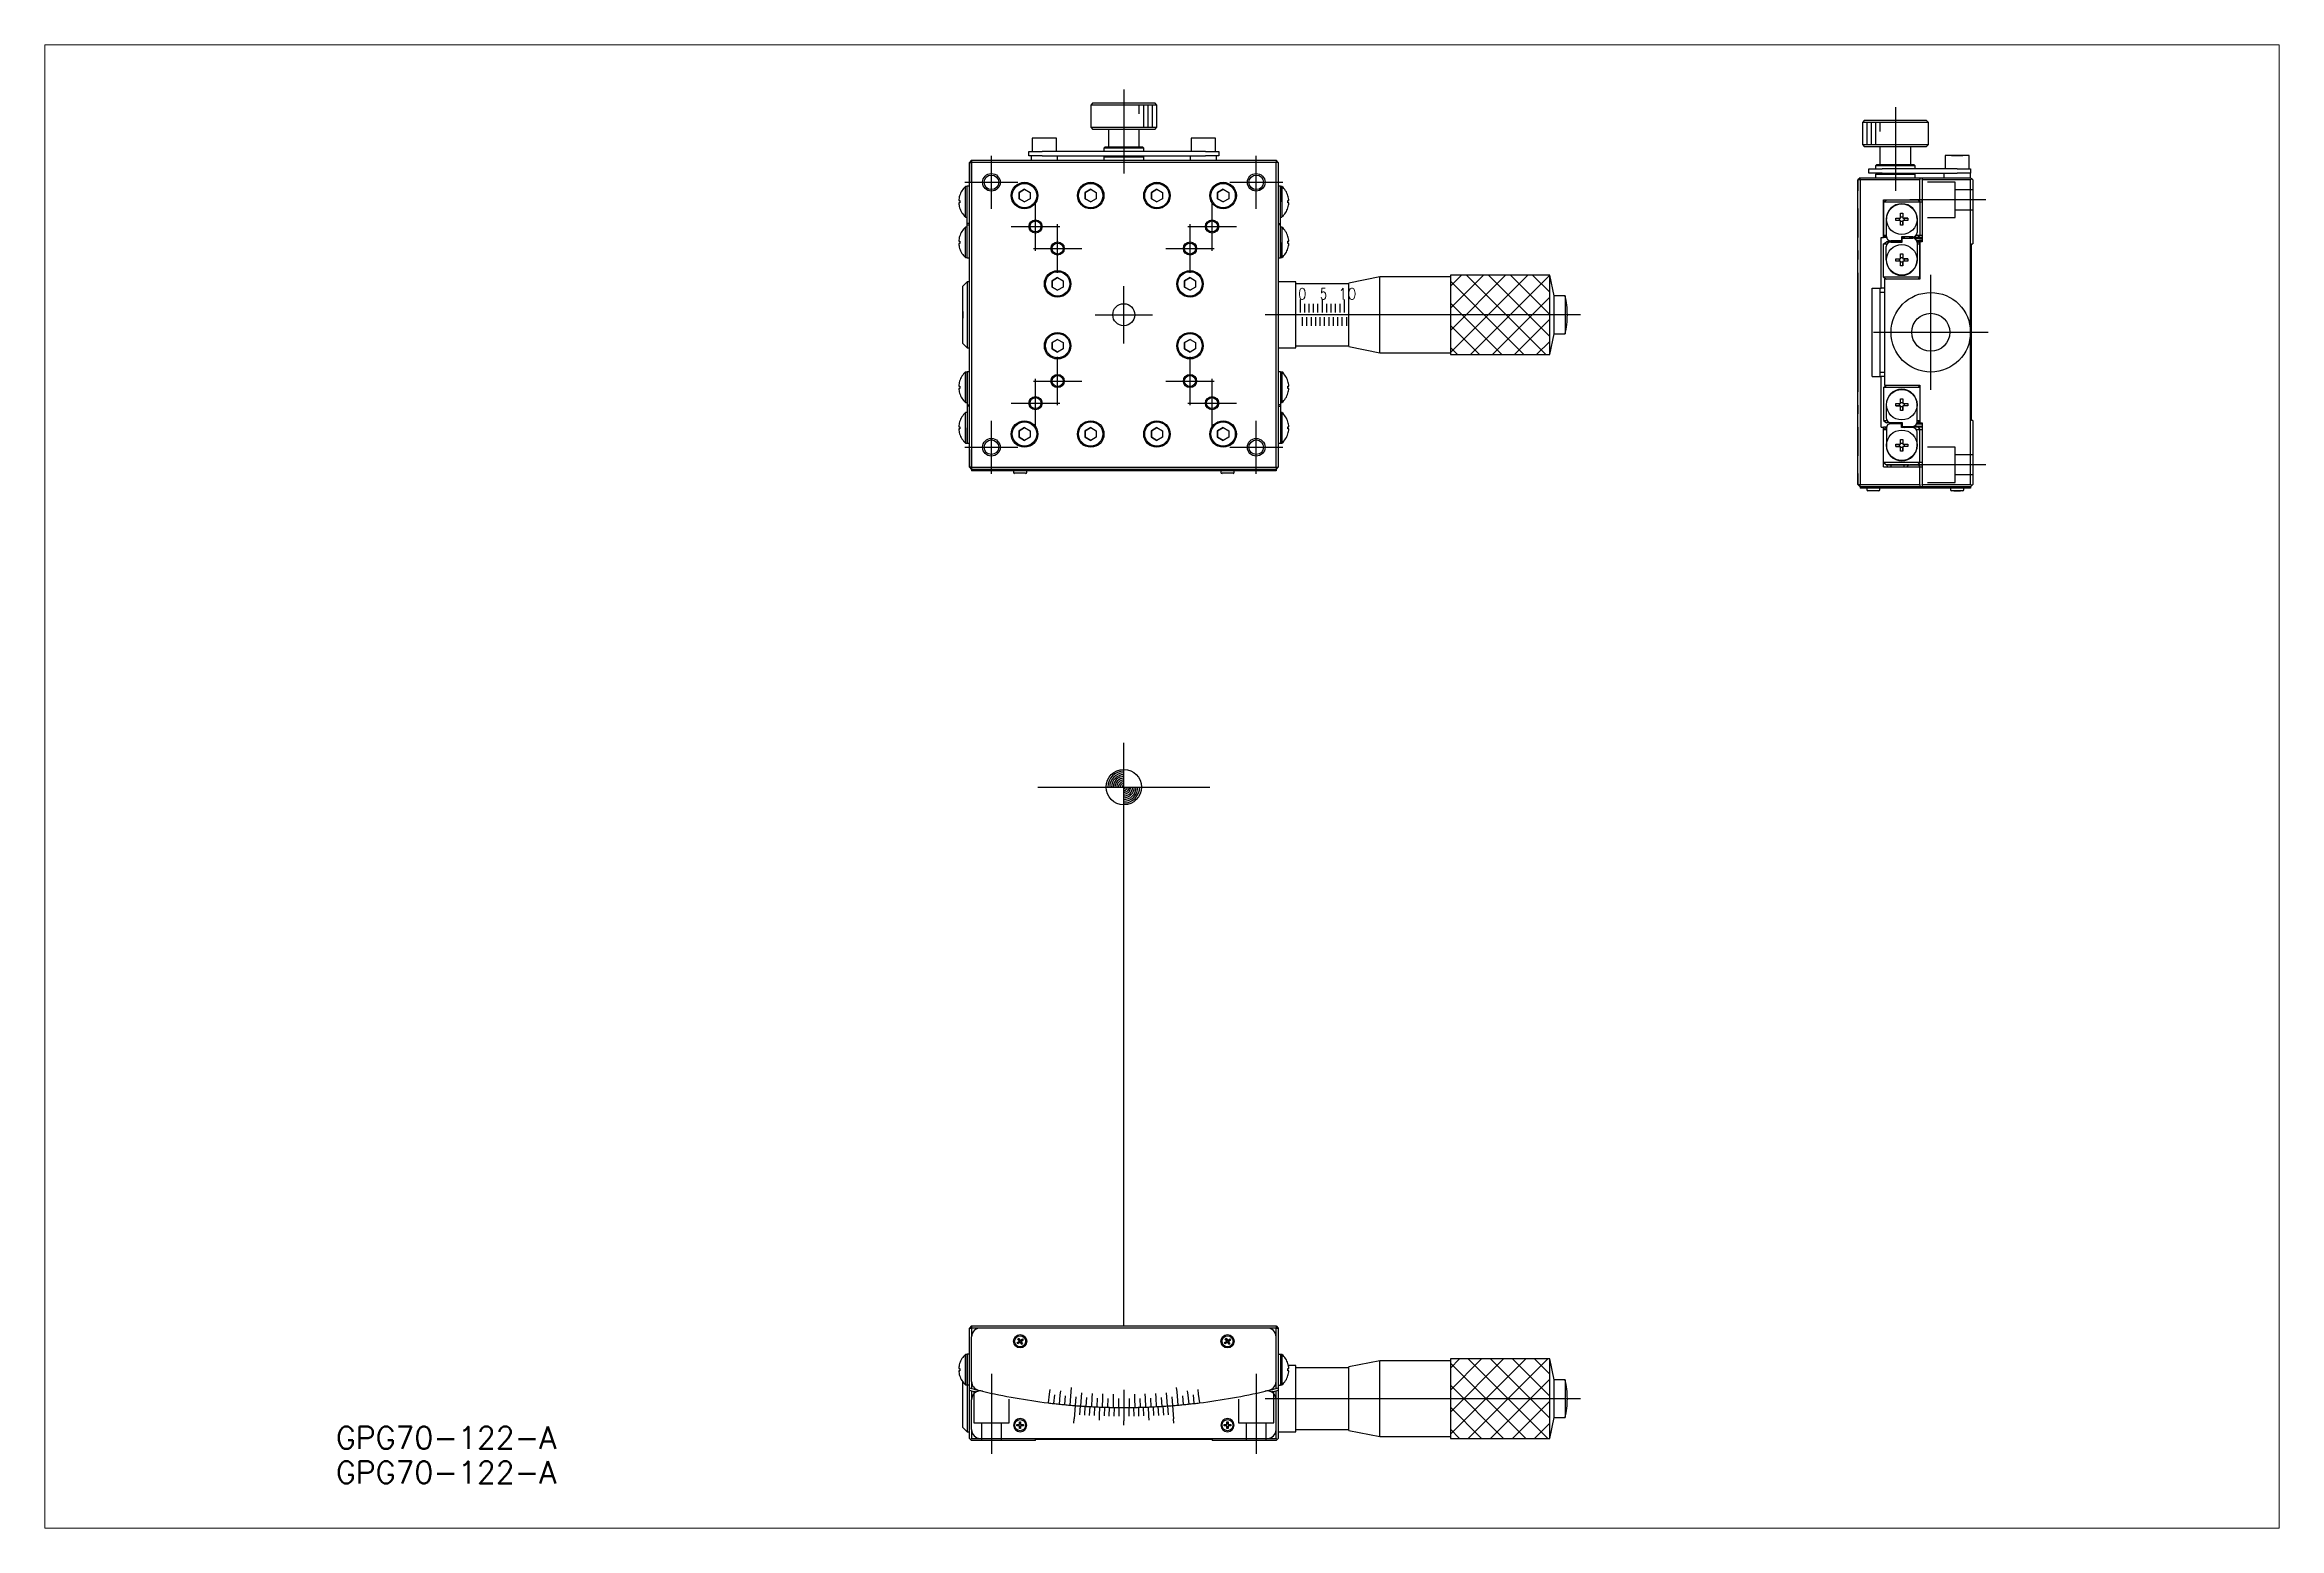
# Paper-space layout 'レイアウト1' of a CAD drawing. Extents: x 1.93 to 9.27, y 1.5 to 6.38.
# The model-space entities are those that its viewports show. They can reach past a viewport. Long polylines and large blocks are cut down to what shows.
import ezdxf

# ---------------------------------------------------------------- set-up
doc = ezdxf.new("R2010")
doc.units = 0
doc.header["$MEASUREMENT"] = 0
doc.linetypes.add('CENTER', pattern=[17.5, 13, -1.5, 1.5, -1.5])
doc.linetypes.add('DASHED', pattern=[3.5, 2, -1.5])
doc.layers.get('0').update_dxf_attribs({"linetype": 'CONTINUOUS'})
doc.layers.get('DEFPOINTS').update_dxf_attribs({"linetype": 'CONTINUOUS'})
doc.layers.add('CENTER', color=1, linetype='CENTER')
doc.styles.get("Standard").update_dxf_attribs({"font": 'txt.shx', "bigfont": '@extfont2.shx'})

psp = doc.layouts.new('レイアウト1')

msp = doc.modelspace()

# ---------------------------------------------------------------- texts
at = {"color": 7}
for s, width, p in [('0', 0.864, (136.58, 217.96)), ('5', 0.72, (139.08, 217.96)), ('10', 0.96, (141.13, 217.96))]:
    msp.add_text(s, height=1.25, dxfattribs=dict(at, width=width)).set_placement(p)
for p in [(27.57, 87.81), (27.57, 83.89)]:
    msp.add_text('GPG70-122-A', height=2.5, dxfattribs=at).set_placement(p)

# ---------------------------------------------------------------- linework, layer by layer
at = {"color": 7, "linetype": 'Continuous'}
for p, q in [((113.33, 240.21), (113.08, 239.96)), ((120.58, 239.96), (113.08, 239.96)), ((113.08, 239.96), (113.08, 237.46)), ((113.33, 240.21), (120.33, 240.21)), ((113.33, 240.21), (120.33, 240.21)), ((120.58, 239.96), (120.33, 240.21)), ((120.58, 237.46), (120.58, 239.96)), ((200.75, 238.23), (200.5, 237.98)), ((204.25, 237.98), (200.5, 237.98)), ((200.5, 237.98), (200.5, 235.48)), ((200.75, 238.23), (204.25, 238.23)), ((204.25, 238.23), (207.75, 238.23)), ((208, 237.98), (204.25, 237.98)), ((208, 237.98), (207.75, 238.23)), ((208, 235.48), (208, 237.98)), ((107.83, 236.21), (106.46, 236.21)), ((106.46, 236.21), (106.46, 234.71)), ((109.21, 236.21), (107.83, 236.21)), ((109.21, 234.71), (109.21, 236.21)), ((113.08, 237.46), (120.58, 237.46)), ((113.08, 237.46), (113.33, 237.21)), ((120.33, 237.21), (113.33, 237.21)), ((115.08, 237.21), (115.08, 235.21)), ((118.58, 235.21), (118.58, 237.21)), ((120.33, 237.21), (120.58, 237.46)), ((125.83, 236.21), (124.46, 236.21)), ((124.46, 236.21), (124.46, 234.71)), ((127.21, 236.21), (125.83, 236.21)), ((127.21, 234.71), (127.21, 236.21)), ((200.5, 235.48), (204.25, 235.48)), ((200.5, 235.48), (200.75, 235.23)), ((204.25, 235.48), (208, 235.48)), ((207.75, 235.23), (208, 235.48)), ((99.58, 233.71), (99.33, 233.46)), ((99.58, 233.71), (99.33, 233.46)), ((99.33, 198.96), (99.33, 233.46)), ((99.33, 233.46), (99.58, 233.46)), ((99.33, 233.46), (99.33, 231.21)), ((99.58, 233.71), (99.58, 233.46)), ((99.58, 233.71), (134.08, 233.71)), ((99.58, 233.46), (99.58, 198.96)), ((134.08, 233.46), (99.58, 233.46)), ((106.08, 234.21), (106.08, 234.71)), ((106.08, 234.71), (107.58, 234.71)), ((107.58, 234.21), (106.08, 234.21)), ((106.33, 234.21), (106.33, 233.71)), ((126.08, 234.71), (107.58, 234.71)), ((107.58, 234.21), (126.08, 234.21)), ((109.33, 233.71), (109.33, 234.21)), ((114.73, 235.21), (114.58, 235.06)), ((119.08, 235.06), (114.58, 235.06)), ((114.58, 235.06), (114.58, 234.71)), ((114.73, 234.21), (114.58, 234.06)), ((116.83, 234.06), (114.58, 234.06)), ((114.58, 234.06), (114.58, 233.71)), ((114.73, 235.21), (118.93, 235.21)), ((114.73, 235.21), (115.08, 235.21)), ((119.08, 234.06), (116.83, 234.06)), ((118.58, 235.21), (118.93, 235.21)), ((119.08, 235.06), (118.93, 235.21)), ((119.08, 234.06), (118.93, 234.21)), ((119.08, 234.71), (119.08, 235.06)), ((119.08, 233.71), (119.08, 234.06)), ((124.33, 234.21), (124.33, 233.71)), ((126.08, 234.71), (127.58, 234.71)), ((127.58, 234.21), (126.08, 234.21)), ((127.33, 233.71), (127.33, 234.21)), ((127.58, 234.71), (127.58, 234.21)), ((134.08, 233.71), (134.08, 233.46)), ((134.33, 233.46), (134.08, 233.71)), ((134.08, 198.96), (134.08, 233.46)), ((134.33, 233.46), (134.08, 233.46)), ((134.33, 233.46), (134.33, 198.96)), ((204.25, 235.23), (200.75, 235.23)), ((202.15, 233.23), (202, 233.08)), ((204.25, 233.08), (202, 233.08)), ((202, 233.08), (202, 232.73)), ((202.15, 233.23), (204.25, 233.23)), ((202.5, 235.23), (202.5, 233.23)), ((207.75, 235.23), (204.25, 235.23)), ((204.25, 233.23), (206.35, 233.23)), ((206.5, 233.08), (204.25, 233.08)), ((206, 233.23), (206, 235.23)), ((206.5, 233.08), (206.35, 233.23)), ((206.5, 232.73), (206.5, 233.08)), ((212.62, 234.23), (209.87, 234.23)), ((212.62, 234.23), (209.87, 234.23)), ((209.87, 234.23), (209.87, 232.73)), ((210.62, 234.23), (211.25, 234.23)), ((211.25, 234.23), (210.62, 234.23)), ((211.87, 234.23), (211.25, 234.23)), ((211.25, 234.23), (211.87, 234.23)), ((212.62, 232.73), (212.62, 234.23)), ((98.91, 227.28), (98.91, 230.73)), ((99.08, 230.73), (98.91, 230.73)), ((99.08, 229.01), (99.08, 230.76)), ((99.33, 230.76), (99.08, 230.76)), ((99.08, 227.28), (99.08, 230.73)), ((99.33, 226.96), (99.33, 231.21)), ((104.96, 230.07), (105.58, 230.43)), ((105.58, 230.43), (104.96, 230.07)), ((105.58, 230.43), (106.21, 230.07)), ((112.46, 230.07), (113.08, 230.43)), ((113.08, 230.43), (112.46, 230.07)), ((113.08, 230.43), (113.71, 230.07)), ((119.96, 230.07), (120.58, 230.43)), ((120.58, 230.43), (119.96, 230.07)), ((120.58, 230.43), (121.21, 230.07)), ((127.46, 230.07), (128.08, 230.43)), ((128.08, 230.43), (127.46, 230.07)), ((128.08, 230.43), (128.71, 230.07)), ((134.58, 230.76), (134.33, 230.76)), ((134.58, 229.01), (134.58, 230.76)), ((134.58, 230.73), (134.58, 229.01)), ((134.75, 230.73), (134.58, 230.73)), ((134.75, 230.73), (134.75, 229.01)), ((200.25, 231.73), (200, 231.48)), ((200.25, 231.73), (200, 231.48)), ((200, 196.98), (200, 231.48)), ((200.25, 231.48), (200, 231.48)), ((200, 231.48), (200, 230.23)), ((200.25, 231.48), (200.25, 231.73)), ((200.25, 231.73), (207.1, 231.73)), ((200.25, 231.48), (200.25, 196.98)), ((207.03, 231.48), (200.25, 231.48)), ((201.25, 232.23), (201.25, 232.73)), ((201.25, 232.73), (202.75, 232.73)), ((202.75, 232.23), (201.25, 232.23)), ((202.15, 232.23), (202, 232.08)), ((206.5, 232.08), (202, 232.08)), ((202, 232.08), (202, 231.73)), ((211.25, 232.73), (202.75, 232.73)), ((202.75, 232.23), (211.25, 232.23)), ((206.5, 232.08), (206.35, 232.23)), ((206.5, 231.73), (206.5, 232.08)), ((207.03, 229.23), (207.03, 231.48)), ((207.1, 231.73), (207.36, 231.73)), ((207.29, 231.48), (207.29, 224.48)), ((212.75, 231.48), (207.29, 231.48)), ((207.36, 231.73), (212.75, 231.73)), ((209.75, 232.23), (209.75, 231.73)), ((211.25, 232.73), (212.75, 232.73)), ((212.75, 232.23), (211.25, 232.23)), ((212.75, 232.73), (212.75, 232.23)), ((212.75, 231.73), (212.75, 232.23)), ((212.75, 231.73), (212.87, 231.61)), ((212.87, 231.61), (212.75, 231.48)), ((212.75, 214.23), (212.75, 231.48)), ((213, 231.48), (212.87, 231.61)), ((213, 231.48), (213, 224.23)), ((98.14, 229.14), (98.24, 229.14)), ((98.14, 229.14), (98.24, 229.14)), ((98.24, 228.88), (98.14, 228.88)), ((98.23, 229.68), (98.24, 229.68)), ((98.23, 229.68), (98.24, 229.68)), ((98.24, 228.33), (98.23, 228.33)), ((98.24, 229.14), (98.24, 228.88)), ((99.08, 227.06), (99.08, 229.01)), ((104.96, 229.35), (104.96, 230.07)), ((104.96, 230.07), (104.96, 229.35)), ((105.58, 228.99), (104.96, 229.35)), ((104.96, 229.35), (105.58, 228.99)), ((106.21, 229.35), (105.58, 228.99)), ((106.21, 230.07), (106.21, 229.35)), ((112.46, 229.35), (112.46, 230.07)), ((112.46, 230.07), (112.46, 229.35)), ((113.08, 228.99), (112.46, 229.35)), ((112.46, 229.35), (113.08, 228.99)), ((113.71, 229.35), (113.08, 228.99)), ((113.71, 230.07), (113.71, 229.35)), ((119.96, 229.35), (119.96, 230.07)), ((119.96, 230.07), (119.96, 229.35)), ((120.58, 228.99), (119.96, 229.35)), ((119.96, 229.35), (120.58, 228.99)), ((121.21, 229.35), (120.58, 228.99)), ((121.21, 230.07), (121.21, 229.35)), ((127.46, 229.35), (127.46, 230.07)), ((127.46, 230.07), (127.46, 229.35)), ((128.08, 228.99), (127.46, 229.35)), ((127.46, 229.35), (128.08, 228.99)), ((128.71, 229.35), (128.08, 228.99)), ((128.71, 230.07), (128.71, 229.35)), ((134.58, 227.06), (134.58, 229.01)), ((134.75, 229.01), (134.75, 227.28)), ((135.43, 229.68), (135.43, 229.68)), ((135.43, 229.68), (135.43, 229.68)), ((135.43, 229.14), (135.53, 229.14)), ((135.43, 228.88), (135.43, 229.14)), ((135.53, 229.14), (135.43, 229.14)), ((135.53, 228.88), (135.43, 228.88)), ((135.43, 228.33), (135.43, 228.33)), ((200, 228.23), (200, 227.73)), ((200, 228.23), (200, 227.73)), ((200, 228.23), (200, 227.73)), ((200, 228.23), (200, 227.73)), ((200, 228.23), (200, 224.98)), ((200, 228.23), (200, 226.23)), ((200, 228.23), (200, 226.23)), ((200, 228.23), (200, 226.23)), ((200, 228.23), (200, 226.23)), ((202.9, 228.98), (203.22, 229.23)), ((202.9, 229.23), (205.75, 229.23)), ((202.9, 228.98), (202.9, 229.23)), ((202.9, 228.98), (202.9, 225.23)), ((207.03, 228.98), (202.9, 228.98)), ((202.9, 225.23), (202.9, 228.98)), ((205.75, 229.23), (207.03, 229.23)), ((206.84, 229.23), (207.03, 228.98)), ((207.03, 229.23), (207.29, 229.23)), ((207.03, 228.98), (207.03, 225.23)), ((207.29, 228.98), (207.03, 228.98)), ((98.91, 227.28), (99.08, 227.28)), ((98.91, 222.68), (98.91, 226.13)), ((99.08, 226.13), (98.91, 226.13)), ((99.08, 226.56), (99.08, 227.06)), ((99.08, 226.41), (99.08, 226.56)), ((99.33, 226.56), (99.08, 226.56)), ((99.08, 225.91), (99.08, 226.41)), ((99.08, 226.41), (99.33, 226.41)), ((99.08, 224.41), (99.08, 225.91)), ((99.33, 225.16), (99.33, 226.96)), ((134.33, 226.56), (134.58, 226.56)), ((134.58, 226.41), (134.33, 226.41)), ((134.58, 227.28), (134.75, 227.28)), ((134.58, 226.56), (134.58, 227.06)), ((134.58, 226.41), (134.58, 226.56)), ((134.58, 225.91), (134.58, 226.41)), ((134.75, 226.13), (134.58, 226.13)), ((134.58, 224.41), (134.58, 225.91)), ((134.75, 226.13), (134.75, 224.41)), ((200, 227.73), (200, 226.23)), ((200, 227.73), (200, 226.23)), ((200, 227.73), (200, 226.23)), ((200, 227.73), (200, 226.23)), ((203.22, 225.08), (203.22, 227.03)), ((204.29, 227.16), (204.84, 227.16)), ((204.29, 226.9), (204.29, 227.16)), ((204.29, 227.16), (204.7, 227.16)), ((204.84, 226.9), (204.29, 226.9)), ((204.7, 227.16), (204.84, 227.16)), ((204.7, 226.9), (204.7, 227.16)), ((204.84, 227.7), (205.1, 227.7)), ((204.84, 227.16), (204.84, 227.7)), ((204.84, 227.29), (205.1, 227.29)), ((204.84, 226.36), (204.84, 226.9)), ((205.1, 226.77), (204.84, 226.77)), ((205.1, 226.36), (204.84, 226.36)), ((205.1, 227.7), (205.1, 227.16)), ((205.1, 227.7), (205.1, 227.29)), ((205.1, 227.29), (205.1, 227.16)), ((205.1, 227.16), (205.64, 227.16)), ((205.1, 227.16), (205.23, 227.16)), ((205.1, 226.9), (205.1, 226.36)), ((205.64, 226.9), (205.1, 226.9)), ((205.1, 226.9), (205.1, 226.77)), ((205.1, 226.36), (205.1, 226.77)), ((205.64, 227.16), (205.23, 227.16)), ((205.23, 227.16), (205.23, 226.9)), ((205.64, 227.16), (205.64, 226.9)), ((206.72, 227.03), (206.72, 225.53)), ((98.14, 224.54), (98.24, 224.54)), ((98.14, 224.54), (98.24, 224.54)), ((98.24, 224.28), (98.14, 224.28)), ((98.23, 225.08), (98.24, 225.08)), ((98.23, 225.08), (98.24, 225.08)), ((98.24, 223.73), (98.23, 223.73)), ((98.24, 224.54), (98.24, 224.28)), ((99.08, 222.66), (99.08, 224.41)), ((99.08, 222.68), (99.08, 224.41)), ((99.33, 223.66), (99.33, 225.16)), ((99.33, 221.21), (99.33, 223.66)), ((134.58, 222.66), (134.58, 224.41)), ((134.58, 224.41), (134.58, 222.68)), ((134.75, 224.41), (134.75, 222.68)), ((135.43, 225.08), (135.43, 225.08)), ((135.43, 225.08), (135.43, 225.08)), ((135.43, 224.54), (135.53, 224.54)), ((135.43, 224.28), (135.43, 224.54)), ((135.53, 224.54), (135.43, 224.54)), ((135.53, 224.28), (135.43, 224.28)), ((135.43, 223.73), (135.43, 223.73)), ((200, 223.48), (200, 222.48)), ((202.64, 224.98), (202.9, 224.98)), ((202.64, 219.23), (202.64, 224.98)), ((202.9, 225.23), (203.22, 224.98)), ((202.9, 224.98), (202.9, 225.23)), ((202.9, 225.23), (203.22, 225.23)), ((203.22, 224.98), (202.9, 224.98)), ((202.9, 224.23), (203.22, 224.48)), ((202.9, 220.48), (202.9, 224.23)), ((202.9, 224.23), (203.31, 224.23)), ((203.21, 222.43), (203.21, 223.93)), ((203.23, 224.98), (203.22, 224.98)), ((204.19, 224.48), (203.22, 224.48)), ((203.71, 224.43), (205.01, 224.43)), ((204.92, 224.58), (203.72, 224.58)), ((204.92, 224.58), (203.72, 224.58)), ((204.15, 224.48), (204.16, 224.61)), ((205.01, 224.48), (204.19, 224.48)), ((204.23, 224.43), (204.19, 224.48)), ((204.25, 224.58), (204.25, 224.48)), ((204.3, 224.58), (204.31, 224.48)), ((204.84, 223.1), (205.1, 223.1)), ((204.84, 222.56), (204.84, 223.1)), ((206.22, 225.03), (204.92, 225.03)), ((204.92, 225.03), (204.92, 224.58)), ((206.22, 225.03), (204.92, 225.03)), ((205.25, 224.98), (204.92, 224.98)), ((204.92, 224.86), (205.01, 224.86)), ((204.92, 224.61), (205.01, 224.61)), ((204.92, 224.61), (205.01, 224.61)), ((205.01, 224.61), (204.92, 224.61)), ((205.01, 224.61), (204.92, 224.61)), ((205, 224.86), (205, 224.98)), ((205.01, 224.61), (205, 224.61)), ((205, 224.48), (205, 224.61)), ((205.01, 224.61), (205, 224.61)), ((205, 224.61), (205.01, 224.61)), ((205.01, 224.61), (205, 224.61)), ((205.01, 224.43), (205.01, 224.88)), ((205.01, 224.88), (206.21, 224.88)), ((205.1, 223.1), (205.1, 222.56)), ((205.1, 223.1), (205.1, 222.69)), ((205.18, 224.98), (205.11, 224.88)), ((205.3, 225.03), (205.15, 224.88)), ((205.87, 224.98), (205.81, 225.03)), ((206.84, 224.98), (205.87, 224.98)), ((206.37, 224.86), (207.29, 224.86)), ((206.62, 225.23), (207.03, 225.23)), ((206.66, 224.61), (207.29, 224.61)), ((206.66, 224.61), (207.01, 224.61)), ((206.84, 224.48), (206.7, 224.48)), ((206.71, 224.38), (206.71, 222.43)), ((206.71, 224.23), (207.03, 224.23)), ((206.84, 224.98), (207.03, 225.23)), ((207.29, 224.98), (206.84, 224.98)), ((206.84, 224.48), (207.03, 224.23)), ((207.03, 224.48), (206.84, 224.48)), ((206.86, 224.48), (206.98, 224.61)), ((207.02, 224.86), (206.94, 224.98)), ((207.29, 224.61), (206.98, 224.61)), ((206.98, 224.61), (207.29, 224.61)), ((207.01, 224.61), (207.29, 224.61)), ((207.03, 225.23), (207.29, 225.23)), ((207.03, 224.48), (207.03, 224.23)), ((207.29, 224.48), (207.03, 224.48)), ((207.03, 220.48), (207.03, 224.23)), ((207.03, 224.23), (207.03, 220.48)), ((207.29, 224.95), (207.26, 224.98)), ((207.29, 224.5), (207.28, 224.48)), ((212.85, 224.23), (213, 224.23)), ((212.85, 204.23), (212.85, 224.23)), ((98.91, 222.68), (99.08, 222.68)), ((99.08, 222.66), (99.33, 222.66)), ((99.33, 211.21), (99.33, 221.21)), ((108.71, 220.07), (109.33, 220.43)), ((109.33, 220.43), (108.71, 220.07)), ((109.33, 220.43), (109.96, 220.07)), ((123.71, 220.07), (124.33, 220.43)), ((124.33, 220.43), (123.71, 220.07)), ((124.33, 220.43), (124.96, 220.07)), ((134.33, 222.66), (134.58, 222.66)), ((134.58, 222.68), (134.75, 222.68)), ((145.83, 220.51), (142.33, 219.81)), ((145.83, 211.91), (145.83, 220.51)), ((153.83, 220.51), (145.83, 220.51)), ((153.83, 220.71), (153.83, 216.21)), ((165.08, 220.71), (153.83, 220.71)), ((165.08, 220.71), (153.83, 220.71)), ((153.83, 220.71), (153.83, 211.71)), ((165.08, 211.71), (165.08, 220.71)), ((165.58, 218.36), (165.08, 220.71)), ((165.08, 211.71), (165.08, 220.71)), ((200, 220.98), (200, 207.48)), ((207.03, 220.48), (202.9, 220.48)), ((202.9, 220.48), (203.22, 220.23)), ((204.29, 222.56), (204.84, 222.56)), ((204.29, 222.3), (204.29, 222.56)), ((204.29, 222.56), (204.7, 222.56)), ((204.84, 222.3), (204.29, 222.3)), ((204.7, 222.56), (204.84, 222.56)), ((204.7, 222.3), (204.7, 222.56)), ((204.84, 222.69), (205.1, 222.69)), ((204.84, 221.76), (204.84, 222.3)), ((205.1, 222.17), (204.84, 222.17)), ((205.1, 221.76), (204.84, 221.76)), ((205.1, 222.69), (205.1, 222.56)), ((205.1, 222.56), (205.64, 222.56)), ((205.1, 222.56), (205.23, 222.56)), ((205.1, 222.3), (205.1, 221.76)), ((205.64, 222.3), (205.1, 222.3)), ((205.1, 222.3), (205.1, 222.17)), ((205.1, 221.76), (205.1, 222.17)), ((205.64, 222.56), (205.23, 222.56)), ((205.23, 222.56), (205.23, 222.3)), ((205.64, 222.56), (205.64, 222.3)), ((206.84, 220.23), (207.03, 220.48)), ((207.03, 220.48), (207.03, 220.23)), ((99.08, 219.96), (98.58, 219.46)), ((98.58, 212.96), (98.58, 219.46)), ((98.58, 216.21), (98.58, 219.46)), ((99.08, 219.96), (99.08, 216.21)), ((99.33, 219.96), (99.08, 219.96)), ((108.71, 219.35), (108.71, 220.07)), ((108.71, 220.07), (108.71, 219.35)), ((109.33, 218.99), (108.71, 219.35)), ((108.71, 219.35), (109.33, 218.99)), ((109.96, 219.35), (109.33, 218.99)), ((109.96, 220.07), (109.96, 219.35)), ((123.71, 219.35), (123.71, 220.07)), ((123.71, 220.07), (123.71, 219.35)), ((124.33, 218.99), (123.71, 219.35)), ((123.71, 219.35), (124.33, 218.99)), ((124.96, 219.35), (124.33, 218.99)), ((124.96, 220.07), (124.96, 219.35)), ((136.33, 219.96), (134.33, 219.96)), ((136.33, 212.46), (136.33, 219.96)), ((142.33, 219.71), (136.33, 219.71)), ((142.33, 212.61), (142.33, 219.81)), ((165.58, 214.06), (165.58, 218.36)), ((166.83, 218.36), (165.58, 218.36)), ((166.83, 218.36), (166.83, 214.06)), ((200, 219.23), (200, 217.73)), ((200, 219.23), (200, 217.73)), ((200, 219.23), (200, 216.23)), ((200, 219.23), (200, 216.23)), ((200, 217.73), (200, 216.23)), ((200, 217.73), (200, 216.23)), ((201.6, 219.23), (202.64, 219.23)), ((201.6, 209.23), (201.6, 219.23)), ((202.5, 219.23), (202.5, 209.23)), ((203, 218.73), (202.5, 218.73)), ((203, 219.23), (202.64, 219.23)), ((203, 220.23), (203, 208.23)), ((203, 220.23), (203, 208.23)), ((207.03, 220.23), (203, 220.23)), ((98.58, 216.58), (98.58, 215.83)), ((98.58, 216.58), (98.58, 215.83)), ((98.58, 212.96), (98.58, 216.21)), ((99.08, 216.21), (99.08, 212.46)), ((153.83, 216.21), (153.83, 211.71)), ((200, 215.48), (200, 214.23)), ((200, 215.48), (200, 212.98)), ((98.58, 212.96), (99.08, 212.46)), ((108.71, 213.07), (109.33, 213.43)), ((109.33, 213.43), (108.71, 213.07)), ((108.71, 212.35), (108.71, 213.07)), ((108.71, 213.07), (108.71, 212.35)), ((109.33, 213.43), (109.96, 213.07)), ((109.96, 213.07), (109.96, 212.35)), ((123.71, 213.07), (124.33, 213.43)), ((124.33, 213.43), (123.71, 213.07)), ((123.71, 212.35), (123.71, 213.07)), ((123.71, 213.07), (123.71, 212.35)), ((124.33, 213.43), (124.96, 213.07)), ((124.96, 213.07), (124.96, 212.35)), ((136.33, 212.71), (142.33, 212.71)), ((165.08, 211.71), (165.58, 214.06)), ((165.58, 214.06), (166.83, 214.06)), ((200, 214.23), (200, 212.98)), ((212.75, 196.98), (212.75, 214.23)), ((99.08, 212.46), (99.33, 212.46)), ((99.33, 208.76), (99.33, 211.21)), ((109.33, 211.99), (108.71, 212.35)), ((108.71, 212.35), (109.33, 211.99)), ((109.96, 212.35), (109.33, 211.99)), ((124.33, 211.99), (123.71, 212.35)), ((123.71, 212.35), (124.33, 211.99)), ((124.96, 212.35), (124.33, 211.99)), ((134.33, 212.46), (136.33, 212.46)), ((142.33, 212.61), (145.83, 211.91)), ((145.83, 211.91), (153.83, 211.91)), ((153.83, 211.71), (165.08, 211.71)), ((153.83, 211.71), (165.08, 211.71)), ((200, 212.23), (200, 210.73)), ((200, 212.23), (200, 210.73)), ((200, 212.23), (200, 209.23)), ((200, 212.23), (200, 209.23)), ((200, 210.73), (200, 209.23)), ((200, 210.73), (200, 209.23)), ((98.14, 208.14), (98.24, 208.14)), ((98.24, 207.88), (98.14, 207.88)), ((98.14, 207.88), (98.24, 207.88)), ((98.23, 208.68), (98.24, 208.68)), ((98.24, 208.14), (98.24, 207.88)), ((98.91, 206.28), (98.91, 209.73)), ((99.08, 209.73), (98.91, 209.73)), ((99.08, 209.76), (99.08, 208.01)), ((99.33, 209.76), (99.08, 209.76)), ((99.08, 206.28), (99.08, 209.73)), ((99.08, 208.01), (99.08, 206.51)), ((99.33, 207.26), (99.33, 208.76)), ((134.58, 209.76), (134.33, 209.76)), ((134.58, 209.76), (134.58, 208.01)), ((134.58, 209.73), (134.58, 208.01)), ((134.75, 209.73), (134.58, 209.73)), ((134.58, 208.01), (134.58, 206.51)), ((134.75, 209.73), (134.75, 208.01)), ((134.75, 208.01), (134.75, 206.28)), ((135.43, 208.68), (135.43, 208.68)), ((135.43, 208.14), (135.53, 208.14)), ((135.43, 207.88), (135.43, 208.14)), ((135.53, 207.88), (135.43, 207.88)), ((135.53, 207.88), (135.43, 207.88)), ((201.6, 209.23), (202.64, 209.23)), ((202.5, 209.73), (203, 209.73)), ((202.64, 203.48), (202.64, 209.23)), ((203, 209.23), (202.64, 209.23)), ((202.9, 207.98), (203.22, 208.23)), ((207.03, 207.98), (202.9, 207.98)), ((202.9, 207.98), (202.9, 204.23)), ((203, 208.23), (207.03, 208.23)), ((206.84, 208.23), (207.03, 207.98)), ((207.03, 208.23), (207.03, 207.98)), ((207.03, 207.98), (207.03, 204.23)), ((207.03, 207.98), (207.03, 204.23)), ((98.24, 207.33), (98.23, 207.33)), ((98.24, 207.33), (98.23, 207.33)), ((98.91, 206.28), (99.08, 206.28)), ((98.91, 201.68), (98.91, 205.13)), ((99.08, 205.13), (98.91, 205.13)), ((99.08, 206.51), (99.08, 206.01)), ((99.08, 206.01), (99.33, 206.01)), ((99.08, 206.01), (99.08, 205.86)), ((99.33, 205.86), (99.08, 205.86)), ((99.08, 205.86), (99.08, 205.36)), ((99.08, 205.36), (99.08, 203.41)), ((99.33, 205.46), (99.33, 207.26)), ((99.33, 200.96), (99.33, 205.46)), ((134.58, 206.01), (134.33, 206.01)), ((134.33, 205.86), (134.58, 205.86)), ((134.58, 206.51), (134.58, 206.01)), ((134.58, 206.28), (134.75, 206.28)), ((134.58, 206.01), (134.58, 205.86)), ((134.58, 205.86), (134.58, 205.36)), ((134.58, 205.36), (134.58, 203.41)), ((134.75, 205.13), (134.58, 205.13)), ((134.75, 205.13), (134.75, 203.41)), ((135.43, 207.33), (135.43, 207.33)), ((135.43, 207.33), (135.43, 207.33)), ((200, 205.98), (200, 204.98)), ((203.21, 206.03), (203.21, 204.53)), ((204.29, 206.16), (204.84, 206.16)), ((204.29, 205.9), (204.29, 206.16)), ((204.84, 205.9), (204.29, 205.9)), ((204.29, 205.9), (204.7, 205.9)), ((204.7, 205.9), (204.7, 206.16)), ((204.84, 205.9), (204.7, 205.9)), ((204.84, 206.7), (205.1, 206.7)), ((204.84, 206.16), (204.84, 206.7)), ((204.84, 206.29), (205.1, 206.29)), ((204.84, 205.36), (204.84, 205.9)), ((205.1, 205.77), (204.84, 205.77)), ((205.1, 205.36), (204.84, 205.36)), ((205.1, 206.7), (205.1, 206.16)), ((205.1, 206.7), (205.1, 206.29)), ((205.1, 206.29), (205.1, 206.16)), ((205.1, 206.16), (205.64, 206.16)), ((205.1, 205.9), (205.1, 205.36)), ((205.64, 205.9), (205.1, 205.9)), ((205.23, 205.9), (205.1, 205.9)), ((205.1, 205.9), (205.1, 205.77)), ((205.1, 205.36), (205.1, 205.77)), ((205.23, 206.16), (205.23, 205.9)), ((205.64, 205.9), (205.23, 205.9)), ((205.64, 206.16), (205.64, 205.9)), ((206.71, 204.08), (206.71, 206.03)), ((98.14, 203.54), (98.24, 203.54)), ((98.24, 203.28), (98.14, 203.28)), ((98.14, 203.28), (98.24, 203.28)), ((98.23, 204.08), (98.24, 204.08)), ((98.24, 202.73), (98.23, 202.73)), ((98.24, 202.73), (98.23, 202.73)), ((98.24, 203.54), (98.24, 203.28)), ((99.08, 203.41), (99.08, 201.66)), ((99.08, 201.68), (99.08, 203.41)), ((104.96, 203.07), (105.58, 203.43)), ((105.58, 203.43), (104.96, 203.07)), ((104.96, 202.35), (104.96, 203.07)), ((104.96, 203.07), (104.96, 202.35)), ((105.58, 203.43), (106.21, 203.07)), ((106.21, 203.07), (106.21, 202.35)), ((112.46, 203.07), (113.08, 203.43)), ((113.08, 203.43), (112.46, 203.07)), ((112.46, 202.35), (112.46, 203.07)), ((112.46, 203.07), (112.46, 202.35)), ((113.08, 203.43), (113.71, 203.07)), ((113.71, 203.07), (113.71, 202.35)), ((119.96, 203.07), (120.58, 203.43)), ((120.58, 203.43), (119.96, 203.07)), ((119.96, 202.35), (119.96, 203.07)), ((119.96, 203.07), (119.96, 202.35)), ((120.58, 203.43), (121.21, 203.07)), ((121.21, 203.07), (121.21, 202.35)), ((127.46, 203.07), (128.08, 203.43)), ((128.08, 203.43), (127.46, 203.07)), ((127.46, 202.35), (127.46, 203.07)), ((127.46, 203.07), (127.46, 202.35)), ((128.08, 203.43), (128.71, 203.07)), ((128.71, 203.07), (128.71, 202.35)), ((134.58, 203.41), (134.58, 201.66)), ((134.58, 203.41), (134.58, 201.68)), ((134.75, 203.41), (134.75, 201.68)), ((135.43, 204.08), (135.43, 204.08)), ((135.43, 203.54), (135.53, 203.54)), ((135.43, 203.28), (135.43, 203.54)), ((135.53, 203.28), (135.43, 203.28)), ((135.53, 203.28), (135.43, 203.28)), ((135.43, 202.73), (135.43, 202.73)), ((135.43, 202.73), (135.43, 202.73)), ((200, 203.48), (200, 200.23)), ((202.64, 203.48), (202.9, 203.48)), ((202.9, 204.23), (203.22, 203.98)), ((202.9, 204.23), (203.31, 204.23)), ((202.9, 203.23), (203.22, 203.48)), ((202.9, 203.23), (202.9, 203.48)), ((203.22, 203.48), (202.9, 203.48)), ((202.9, 199.48), (202.9, 203.23)), ((202.9, 199.48), (202.9, 203.23)), ((202.9, 203.23), (203.22, 203.23)), ((204.19, 203.98), (203.22, 203.98)), ((203.23, 203.48), (203.22, 203.48)), ((203.22, 203.38), (203.22, 201.43)), ((203.71, 204.03), (205.01, 204.03)), ((204.92, 203.88), (203.72, 203.88)), ((204.92, 203.88), (203.72, 203.88)), ((204.16, 203.86), (204.15, 203.98)), ((204.23, 204.03), (204.19, 203.98)), ((205.01, 203.98), (204.19, 203.98)), ((204.25, 203.98), (204.25, 203.88)), ((204.31, 203.98), (204.3, 203.88)), ((204.92, 203.43), (204.92, 203.88)), ((204.92, 203.86), (205.01, 203.86)), ((204.92, 203.86), (205.01, 203.86)), ((205.01, 203.86), (204.92, 203.86)), ((205.01, 203.86), (204.92, 203.86)), ((204.92, 203.61), (205.01, 203.61)), ((205.25, 203.48), (204.92, 203.48)), ((206.22, 203.43), (204.92, 203.43)), ((206.22, 203.43), (204.92, 203.43)), ((205, 203.86), (205, 203.98)), ((205.01, 203.86), (205, 203.86)), ((205.01, 203.86), (205, 203.86)), ((205, 203.86), (205.01, 203.86)), ((205.01, 203.86), (205, 203.86)), ((205, 203.48), (205, 203.61)), ((205.01, 204.03), (205.01, 203.58)), ((205.01, 203.58), (206.21, 203.58)), ((205.11, 203.58), (205.18, 203.48)), ((205.15, 203.58), (205.3, 203.43)), ((205.87, 203.48), (205.81, 203.43)), ((206.84, 203.48), (205.87, 203.48)), ((206.37, 203.61), (207.29, 203.61)), ((206.62, 203.23), (207.03, 203.23)), ((206.66, 203.86), (207.01, 203.86)), ((206.66, 203.86), (207.29, 203.86)), ((206.84, 203.98), (206.7, 203.98)), ((206.71, 204.23), (207.03, 204.23)), ((206.72, 201.43), (206.72, 202.93)), ((206.84, 203.98), (207.03, 204.23)), ((207.03, 203.98), (206.84, 203.98)), ((206.84, 203.48), (207.03, 203.23)), ((207.29, 203.48), (206.84, 203.48)), ((206.98, 203.86), (206.86, 203.98)), ((206.94, 203.48), (207.02, 203.61)), ((207.29, 203.86), (206.98, 203.86)), ((206.98, 203.86), (207.29, 203.86)), ((207.01, 203.86), (207.29, 203.86)), ((207.03, 204.23), (207.03, 203.98)), ((207.03, 203.98), (207.29, 203.98)), ((207.03, 199.48), (207.03, 203.23)), ((207.03, 203.23), (207.29, 203.23)), ((207.26, 203.48), (207.29, 203.51)), ((207.29, 203.97), (207.28, 203.98)), ((207.29, 203.98), (207.29, 196.98)), ((213, 204.23), (212.85, 204.23)), ((213, 204.23), (213, 196.98)), ((98.91, 201.68), (99.08, 201.68)), ((99.08, 201.66), (99.33, 201.66)), ((99.33, 200.96), (99.33, 198.96)), ((105.58, 201.99), (104.96, 202.35)), ((104.96, 202.35), (105.58, 201.99)), ((106.21, 202.35), (105.58, 201.99)), ((113.08, 201.99), (112.46, 202.35)), ((112.46, 202.35), (113.08, 201.99)), ((113.71, 202.35), (113.08, 201.99)), ((120.58, 201.99), (119.96, 202.35)), ((119.96, 202.35), (120.58, 201.99)), ((121.21, 202.35), (120.58, 201.99)), ((128.08, 201.99), (127.46, 202.35)), ((127.46, 202.35), (128.08, 201.99)), ((128.71, 202.35), (128.08, 201.99)), ((134.33, 201.66), (134.58, 201.66)), ((134.58, 201.68), (134.75, 201.68)), ((200, 202.23), (200, 200.73)), ((200, 202.23), (200, 200.73)), ((200, 202.23), (200, 200.73)), ((200, 202.23), (200, 200.73)), ((200, 202.23), (200, 200.23)), ((200, 202.23), (200, 200.23)), ((200, 202.23), (200, 200.23)), ((200, 202.23), (200, 200.23)), ((200, 200.73), (200, 200.23)), ((200, 200.73), (200, 200.23)), ((200, 200.73), (200, 200.23)), ((200, 200.73), (200, 200.23)), ((204.29, 201.56), (204.84, 201.56)), ((204.29, 201.3), (204.29, 201.56)), ((204.84, 201.3), (204.29, 201.3)), ((204.29, 201.3), (204.7, 201.3)), ((204.7, 201.3), (204.7, 201.56)), ((204.84, 201.3), (204.7, 201.3)), ((204.84, 202.1), (205.1, 202.1)), ((204.84, 201.56), (204.84, 202.1)), ((204.84, 201.69), (205.1, 201.69)), ((204.84, 200.76), (204.84, 201.3)), ((205.1, 201.17), (204.84, 201.17)), ((205.1, 200.76), (204.84, 200.76)), ((205.1, 202.1), (205.1, 201.56)), ((205.1, 202.1), (205.1, 201.69)), ((205.1, 201.69), (205.1, 201.56)), ((205.1, 201.56), (205.64, 201.56)), ((205.1, 201.3), (205.1, 200.76)), ((205.64, 201.3), (205.1, 201.3)), ((205.1, 201.3), (205.1, 201.17)), ((205.23, 201.3), (205.1, 201.3)), ((205.1, 200.76), (205.1, 201.17)), ((205.23, 201.56), (205.23, 201.3)), ((205.64, 201.3), (205.23, 201.3)), ((205.64, 201.56), (205.64, 201.3)), ((99.58, 198.96), (99.33, 198.96)), ((99.33, 198.96), (99.58, 198.71)), ((99.33, 198.96), (99.58, 198.71)), ((99.58, 198.96), (99.58, 198.71)), ((99.58, 198.96), (134.08, 198.96)), ((100.58, 198.71), (99.58, 198.71)), ((99.58, 198.71), (99.58, 198.56)), ((99.58, 198.71), (99.58, 198.56)), ((100.58, 198.56), (99.58, 198.56)), ((133.08, 198.71), (100.58, 198.71)), ((100.58, 198.71), (133.08, 198.71)), ((104.68, 198.56), (100.58, 198.56)), ((104.33, 198.43), (104.33, 198.38)), ((104.33, 198.43), (104.33, 198.38)), ((104.74, 198.26), (104.46, 198.26)), ((105.71, 198.26), (104.46, 198.26)), ((105.48, 198.56), (104.68, 198.56)), ((104.81, 198.26), (104.74, 198.26)), ((105, 198.26), (104.82, 198.26)), ((105.07, 198.26), (105, 198.26)), ((105.17, 198.26), (105.07, 198.26)), ((105.43, 198.26), (105.17, 198.26)), ((105.71, 198.26), (105.43, 198.26)), ((128.18, 198.56), (105.48, 198.56)), ((105.83, 198.38), (105.83, 198.43)), ((105.83, 198.38), (105.83, 198.43)), ((127.83, 198.43), (127.83, 198.38)), ((127.83, 198.43), (127.83, 198.38)), ((128.24, 198.26), (127.96, 198.26)), ((129.21, 198.26), (127.96, 198.26)), ((128.98, 198.56), (128.18, 198.56)), ((128.31, 198.26), (128.24, 198.26)), ((128.5, 198.26), (128.32, 198.26)), ((128.57, 198.26), (128.5, 198.26)), ((128.67, 198.26), (128.57, 198.26)), ((128.93, 198.26), (128.67, 198.26)), ((129.21, 198.26), (128.93, 198.26)), ((133.08, 198.56), (128.98, 198.56)), ((129.33, 198.38), (129.33, 198.43)), ((129.33, 198.38), (129.33, 198.43)), ((134.08, 198.71), (133.08, 198.71)), ((134.08, 198.56), (133.08, 198.56)), ((134.08, 198.96), (134.08, 198.71)), ((134.08, 198.96), (134.33, 198.96)), ((134.08, 198.71), (134.33, 198.96)), ((134.08, 198.71), (134.08, 198.56)), ((200, 198.23), (200, 196.98)), ((207.03, 199.48), (202.9, 199.48)), ((202.9, 199.48), (203.22, 199.23)), ((202.9, 198.98), (202.9, 199.48)), ((202.9, 198.98), (205.55, 198.98)), ((205.5, 199.23), (203.22, 199.23)), ((203.22, 199.23), (206.84, 199.23)), ((203.34, 198.98), (203.33, 199.23)), ((203.71, 199.23), (203.71, 198.98)), ((205.5, 199.23), (205.25, 199.23)), ((205.8, 199.23), (205.25, 199.23)), ((205.25, 198.98), (205.25, 199.23)), ((205.67, 199.11), (205.55, 198.98)), ((205.55, 198.98), (205.75, 198.98)), ((205.8, 199.23), (205.67, 199.11)), ((205.75, 198.98), (206.4, 198.98)), ((206.4, 198.98), (207.03, 198.98)), ((206.92, 199.11), (206.8, 199.23)), ((206.84, 199.23), (207.03, 199.48)), ((206.84, 199.23), (207.29, 199.23)), ((207.05, 198.98), (206.92, 199.11)), ((207.29, 199.48), (207.03, 199.48)), ((207.03, 196.98), (207.03, 198.98)), ((207.03, 198.98), (207.29, 198.98)), ((200, 196.98), (200.25, 196.98)), ((200, 196.98), (200.25, 196.73)), ((200, 196.98), (200.25, 196.73)), ((200.25, 196.73), (200.25, 196.98)), ((200.25, 196.98), (207.03, 196.98)), ((201.25, 196.73), (200.25, 196.73)), ((200.25, 196.73), (200.25, 196.58)), ((200.25, 196.73), (200.25, 196.58)), ((201.25, 196.58), (200.25, 196.58)), ((201, 196.46), (201, 196.41)), ((202.37, 196.28), (201.12, 196.28)), ((206.31, 196.73), (201.25, 196.73)), ((206.31, 196.73), (201.25, 196.73)), ((201.35, 196.58), (201.25, 196.58)), ((202.15, 196.58), (201.35, 196.58)), ((201.47, 196.28), (201.4, 196.28)), ((201.66, 196.28), (201.49, 196.28)), ((201.73, 196.28), (201.66, 196.28)), ((201.83, 196.28), (201.73, 196.28)), ((202.09, 196.28), (201.83, 196.28)), ((206.31, 196.58), (202.15, 196.58)), ((202.5, 196.41), (202.5, 196.46)), ((207.1, 196.73), (206.31, 196.73)), ((206.31, 196.73), (207.1, 196.73)), ((207.29, 196.58), (206.31, 196.58)), ((207.1, 196.73), (207.29, 196.73)), ((207.29, 196.73), (207.1, 196.73)), ((207.29, 196.98), (212.75, 196.98)), ((207.37, 196.58), (207.29, 196.58)), ((208.37, 196.73), (207.36, 196.73)), ((207.37, 196.73), (207.37, 196.58)), ((208.37, 196.58), (207.37, 196.58)), ((211.75, 196.73), (208.37, 196.73)), ((211.75, 196.73), (208.37, 196.73)), ((210.85, 196.58), (208.37, 196.58)), ((210.5, 196.46), (210.5, 196.41)), ((211.87, 196.28), (210.62, 196.28)), ((211.19, 196.28), (210.62, 196.28)), ((211.65, 196.58), (210.85, 196.58)), ((210.87, 196.28), (211.19, 196.28)), ((211.19, 196.28), (210.87, 196.28)), ((211.31, 196.28), (211.19, 196.28)), ((211.19, 196.28), (211.31, 196.28)), ((211.31, 196.28), (211.19, 196.28)), ((211.87, 196.28), (211.31, 196.28)), ((211.62, 196.28), (211.31, 196.28)), ((211.31, 196.28), (211.62, 196.28)), ((211.75, 196.58), (211.65, 196.58)), ((212.75, 196.73), (211.75, 196.73)), ((212.75, 196.58), (211.75, 196.58)), ((212, 196.41), (212, 196.46)), ((212.75, 196.98), (212.87, 196.86)), ((212.87, 196.86), (212.75, 196.73)), ((212.75, 196.73), (212.75, 196.58)), ((213, 196.98), (212.87, 196.86)), ((99.58, 101.73), (99.33, 101.48)), ((99.33, 94.7), (99.33, 101.48)), ((99.33, 101.48), (99.58, 101.48)), ((99.58, 101.73), (99.58, 101.48)), ((99.58, 101.73), (134.08, 101.73)), ((99.58, 101.48), (99.58, 100.48)), ((100.58, 101.48), (99.58, 101.48)), ((133.08, 101.48), (100.58, 101.48)), ((134.08, 101.48), (133.08, 101.48)), ((134.08, 101.73), (134.08, 101.48)), ((134.08, 101.73), (134.33, 101.48)), ((134.08, 100.48), (134.08, 101.48)), ((134.08, 101.48), (134.33, 101.48)), ((134.33, 101.48), (134.33, 94.7)), ((99.58, 95.42), (99.58, 100.48)), ((104.74, 99.83), (105, 100)), ((104.81, 99.72), (104.74, 99.83)), ((104.74, 99.83), (104.81, 99.72)), ((105.07, 99.9), (104.81, 99.72)), ((104.81, 99.72), (105.07, 99.9)), ((104.82, 100.26), (104.92, 100.33)), ((105, 100), (104.82, 100.26)), ((104.82, 100.26), (105, 100)), ((104.92, 100.33), (105.1, 100.07)), ((105.24, 99.64), (105.07, 99.9)), ((105.07, 99.9), (105.24, 99.64)), ((105.1, 100.07), (105.36, 100.24)), ((105.43, 100.14), (105.17, 99.97)), ((105.17, 99.97), (105.43, 100.14)), ((105.17, 99.97), (105.34, 99.71)), ((105.34, 99.71), (105.24, 99.64)), ((105.24, 99.64), (105.34, 99.71)), ((105.36, 100.24), (105.43, 100.14)), ((128.24, 99.83), (128.5, 100)), ((128.31, 99.72), (128.24, 99.83)), ((128.24, 99.83), (128.31, 99.72)), ((128.57, 99.9), (128.31, 99.72)), ((128.31, 99.72), (128.57, 99.9)), ((128.32, 100.26), (128.42, 100.33)), ((128.5, 100), (128.32, 100.26)), ((128.32, 100.26), (128.5, 100)), ((128.42, 100.33), (128.6, 100.07)), ((128.74, 99.64), (128.57, 99.9)), ((128.57, 99.9), (128.74, 99.64)), ((128.6, 100.07), (128.86, 100.24)), ((128.93, 100.14), (128.67, 99.97)), ((128.67, 99.97), (128.93, 100.14)), ((128.67, 99.97), (128.84, 99.71)), ((128.84, 99.71), (128.74, 99.64)), ((128.74, 99.64), (128.84, 99.71)), ((128.86, 100.24), (128.93, 100.14)), ((134.08, 95.42), (134.08, 100.48)), ((98.14, 96.9), (98.24, 96.9)), ((98.24, 96.64), (98.14, 96.64)), ((98.14, 96.64), (98.24, 96.64)), ((98.23, 97.44), (98.24, 97.44)), ((98.24, 96.9), (98.24, 96.64)), ((99.08, 98.49), (98.91, 98.49)), ((98.91, 95.04), (98.91, 98.49)), ((99.33, 98.52), (99.08, 98.52)), ((99.08, 98.52), (99.08, 98.51)), ((99.08, 98.52), (99.08, 95.02)), ((99.33, 98.52), (99.08, 98.52)), ((99.08, 98.52), (99.08, 98.52)), ((99.08, 98.52), (99.08, 98.52)), ((99.08, 98.51), (99.08, 98.5)), ((99.08, 98.5), (99.08, 98.49)), ((99.08, 95.04), (99.08, 98.49)), ((134.33, 98.52), (134.58, 98.52)), ((134.33, 98.52), (134.58, 98.52)), ((134.58, 98.52), (134.58, 98.49)), ((134.58, 98.52), (134.58, 98.52)), ((134.58, 98.52), (134.58, 98.49)), ((134.58, 98.52), (134.58, 98.49)), ((134.58, 98.52), (134.58, 98.52)), ((134.58, 98.49), (134.58, 98.48)), ((134.58, 98.49), (134.58, 98.49)), ((134.75, 98.49), (134.58, 98.49)), ((134.58, 98.49), (134.58, 95.04)), ((134.58, 98.48), (134.58, 98.38)), ((134.58, 98.38), (134.58, 97.79)), ((134.58, 97.79), (134.58, 97.22)), ((134.58, 97.22), (134.58, 97.17)), ((134.58, 97.17), (134.58, 96.72)), ((134.58, 96.72), (134.58, 95.7)), ((134.75, 98.49), (134.75, 95.04)), ((135.43, 97.44), (135.43, 97.44)), ((135.43, 96.64), (135.43, 96.9)), ((135.43, 96.9), (135.53, 96.9)), ((135.53, 96.64), (135.43, 96.64)), ((135.53, 96.64), (135.43, 96.64)), ((136.33, 97.23), (135.48, 97.23)), ((136.33, 89.73), (136.33, 97.23)), ((142.33, 96.98), (136.33, 96.98)), ((145.83, 97.78), (142.33, 97.08)), ((142.33, 93.48), (142.33, 97.08)), ((145.83, 93.48), (145.83, 97.78)), ((153.83, 97.78), (145.83, 97.78)), ((165.08, 97.98), (153.83, 97.98)), ((153.83, 97.98), (153.83, 88.98)), ((165.08, 97.98), (153.83, 97.98)), ((153.83, 97.98), (153.83, 88.98)), ((165.58, 95.63), (165.08, 97.98)), ((165.08, 88.98), (165.08, 97.98)), ((165.08, 88.98), (165.08, 97.98)), ((98.24, 96.09), (98.23, 96.09)), ((98.24, 96.09), (98.23, 96.09)), ((98.58, 90.23), (98.58, 95.4)), ((98.91, 95.04), (99.08, 95.04)), ((99.08, 95.04), (99.08, 95.02)), ((99.08, 95.04), (99.08, 89.73)), ((99.33, 95.02), (99.08, 95.02)), ((99.33, 94.44), (99.33, 94.7)), ((99.33, 88.98), (99.33, 94.44)), ((99.58, 95.42), (99.58, 94.63)), ((99.58, 94.38), (99.58, 93.36)), ((101.33, 94.22), (101.33, 94.23)), ((101.39, 94.21), (101.39, 94.2)), ((102.81, 93.9), (102.81, 93.91)), ((134.08, 94.63), (134.08, 95.42)), ((134.08, 93.36), (134.08, 94.38)), ((134.33, 95.02), (134.58, 95.02)), ((134.33, 94.7), (134.33, 94.44)), ((134.33, 94.44), (134.33, 88.98)), ((134.58, 95.7), (134.58, 95.07)), ((134.58, 95.07), (134.58, 95.04)), ((134.58, 95.04), (134.58, 95.02)), ((134.58, 95.04), (134.58, 95.02)), ((134.58, 95.04), (134.75, 95.04)), ((134.58, 95.04), (134.58, 95.02)), ((135.43, 96.09), (135.43, 96.09)), ((135.43, 96.09), (135.43, 96.09)), ((166.83, 95.63), (165.58, 95.63)), ((165.58, 91.33), (165.58, 95.63)), ((166.83, 95.63), (166.83, 93.48)), ((99.58, 89.98), (99.58, 93.36)), ((134.08, 89.98), (134.08, 93.36)), ((142.33, 89.88), (142.33, 93.48)), ((145.83, 89.18), (145.83, 93.48)), ((165.08, 88.98), (165.58, 91.33)), ((165.58, 91.33), (166.83, 91.33)), ((166.83, 93.48), (166.83, 91.33)), ((98.58, 90.23), (99.08, 89.73)), ((99.08, 89.73), (99.33, 89.73)), ((99.46, 88.86), (99.33, 88.98)), ((99.58, 88.98), (99.46, 88.86)), ((99.46, 88.86), (99.58, 88.73)), ((99.58, 89.98), (99.58, 88.98)), ((99.58, 88.98), (100.58, 88.98)), ((106.83, 88.73), (99.58, 88.73)), ((100.58, 88.98), (133.08, 88.98)), ((104.71, 90.55), (105.02, 90.55)), ((104.71, 90.42), (104.71, 90.55)), ((105.02, 90.42), (104.71, 90.42)), ((105.02, 90.86), (105.14, 90.86)), ((105.02, 90.55), (105.02, 90.86)), ((105.02, 90.11), (105.02, 90.42)), ((105.14, 90.11), (105.02, 90.11)), ((105.14, 90.86), (105.14, 90.55)), ((105.14, 90.55), (105.14, 90.86)), ((105.14, 90.55), (105.46, 90.55)), ((105.46, 90.42), (105.14, 90.42)), ((105.14, 90.42), (105.14, 90.11)), ((105.14, 90.11), (105.14, 90.42)), ((105.46, 90.55), (105.46, 90.42)), ((105.46, 90.42), (105.46, 90.55)), ((106.83, 88.88), (126.83, 88.88)), ((106.83, 88.73), (106.83, 88.88)), ((126.83, 88.88), (126.83, 88.73)), ((134.08, 88.73), (126.83, 88.73)), ((128.21, 90.55), (128.52, 90.55)), ((128.21, 90.42), (128.21, 90.55)), ((128.52, 90.42), (128.21, 90.42)), ((128.52, 90.86), (128.64, 90.86)), ((128.52, 90.55), (128.52, 90.86)), ((128.52, 90.11), (128.52, 90.42)), ((128.64, 90.11), (128.52, 90.11)), ((128.64, 90.86), (128.64, 90.55)), ((128.64, 90.55), (128.64, 90.86)), ((128.64, 90.55), (128.96, 90.55)), ((128.96, 90.42), (128.64, 90.42)), ((128.64, 90.42), (128.64, 90.11)), ((128.64, 90.11), (128.64, 90.42)), ((128.96, 90.55), (128.96, 90.42)), ((128.96, 90.42), (128.96, 90.55)), ((133.08, 88.98), (134.08, 88.98)), ((134.08, 88.98), (134.08, 89.98)), ((134.21, 88.86), (134.08, 88.98)), ((134.08, 88.73), (134.21, 88.86)), ((134.33, 88.98), (134.21, 88.86)), ((134.33, 89.73), (136.33, 89.73)), ((136.33, 89.98), (142.33, 89.98)), ((142.33, 89.88), (145.83, 89.18)), ((145.83, 89.18), (153.83, 89.18)), ((153.83, 88.98), (165.08, 88.98)), ((153.83, 88.98), (165.08, 88.98))]:
    msp.add_line(p, q, dxfattribs=at)
at = {"color": 3, "linetype": 'Continuous'}
for p, q in [((118.58, 238.96), (118.58, 239.96)), ((119.08, 237.46), (119.08, 239.96)), ((119.58, 237.46), (119.58, 239.96)), ((120.08, 237.46), (120.08, 239.96)), ((201, 237.98), (201, 235.48)), ((201.5, 237.98), (201.5, 235.48)), ((202, 237.98), (202, 235.48)), ((202.5, 237.98), (202.5, 236.98)), ((153.83, 219.45), (155.09, 220.71)), ((153.83, 216.95), (157.59, 220.71)), ((153.83, 214.45), (160.09, 220.71)), ((153.83, 211.95), (162.59, 220.71)), ((155.64, 220.71), (164.64, 211.71)), ((156.09, 211.71), (165.08, 220.7)), ((158.14, 220.71), (165.08, 213.76)), ((160.64, 220.71), (165.08, 216.26)), ((163.14, 220.71), (165.08, 218.76)), ((136.83, 216.46), (136.83, 217.96)), ((139.33, 216.46), (139.33, 217.96)), ((141.83, 216.46), (141.83, 217.96)), ((153.83, 220.01), (162.14, 211.71)), ((158.59, 211.71), (165.08, 218.2)), ((137.08, 214.96), (137.08, 215.96)), ((137.33, 216.46), (137.33, 217.46)), ((137.58, 214.96), (137.58, 215.96)), ((137.83, 216.46), (137.83, 217.46)), ((138.08, 214.96), (138.08, 215.96)), ((138.33, 216.46), (138.33, 217.46)), ((138.58, 214.96), (138.58, 215.96)), ((138.83, 216.46), (138.83, 217.46)), ((139.08, 214.96), (139.08, 215.96)), ((139.58, 214.96), (139.58, 215.96)), ((139.83, 216.46), (139.83, 217.46)), ((140.08, 214.96), (140.08, 215.96)), ((140.33, 216.46), (140.33, 217.46)), ((140.58, 214.96), (140.58, 215.96)), ((140.58, 214.96), (140.58, 215.96)), ((140.83, 216.46), (140.83, 217.46)), ((141.08, 214.96), (141.08, 215.96)), ((141.33, 216.46), (141.33, 217.46)), ((141.58, 214.96), (141.58, 215.96)), ((142.08, 214.96), (142.08, 215.96)), ((153.83, 217.51), (159.64, 211.71)), ((161.09, 211.71), (165.08, 215.7)), ((153.83, 215.01), (157.14, 211.71)), ((163.59, 211.71), (165.08, 213.2)), ((153.83, 212.51), (154.64, 211.71)), ((153.83, 96.95), (154.86, 97.98)), ((153.83, 94.45), (157.36, 97.98)), ((153.83, 91.95), (159.86, 97.98)), ((153.83, 89.45), (162.36, 97.98)), ((153.83, 97.51), (162.36, 88.98)), ((155.86, 88.98), (164.86, 97.98)), ((155.86, 97.98), (164.86, 88.98)), ((158.36, 97.98), (165.08, 91.26)), ((160.86, 97.98), (165.08, 93.76)), ((163.36, 97.98), (165.08, 96.26)), ((108.39, 94), (108.27, 93.01)), ((108.45, 94.5), (108.39, 94)), ((108.99, 93.93), (108.88, 92.94)), ((109.59, 93.86), (109.49, 92.87)), ((109.65, 94.36), (109.59, 93.86)), ((110.2, 93.8), (110.1, 92.81)), ((110.8, 93.75), (110.71, 92.75)), ((110.84, 94.25), (110.8, 93.75)), ((110.88, 94.74), (110.84, 94.25)), ((111.4, 93.7), (111.32, 92.7)), ((112.04, 94.15), (112, 93.65)), ((113.23, 94.08), (113.21, 93.58)), ((114.43, 94.03), (114.42, 93.53)), ((115.63, 93.99), (115.62, 93.49)), ((116.83, 94.48), (116.83, 93.98)), ((116.83, 93.98), (116.83, 93.48)), ((118.03, 93.99), (118.04, 93.49)), ((119.23, 94.03), (119.25, 93.53)), ((120.43, 94.08), (120.46, 93.58)), ((121.63, 94.15), (121.66, 93.65)), ((122.27, 93.7), (122.34, 92.7)), ((122.78, 94.74), (122.82, 94.25)), ((122.82, 94.25), (122.87, 93.75)), ((122.87, 93.75), (122.96, 92.75)), ((123.47, 93.8), (123.57, 92.81)), ((124.02, 94.36), (124.07, 93.86)), ((124.07, 93.86), (124.18, 92.87)), ((124.67, 93.93), (124.78, 92.94)), ((125.21, 94.5), (125.27, 94)), ((125.27, 94), (125.39, 93.01)), ((153.83, 95.01), (159.86, 88.98)), ((158.36, 88.98), (165.08, 95.7)), ((111.16, 90.71), (111.2, 91.2)), ((111.24, 91.7), (111.2, 91.2)), ((111.32, 92.7), (111.24, 91.7)), ((111.87, 92.66), (111.8, 91.66)), ((112, 93.65), (111.93, 92.65)), ((112.42, 92.62), (112.36, 91.62)), ((112.6, 93.61), (112.54, 92.61)), ((112.97, 92.59), (112.92, 91.59)), ((113.21, 93.58), (113.16, 92.58)), ((113.52, 92.56), (113.48, 91.56)), ((113.81, 93.55), (113.77, 92.55)), ((114.04, 91.54), (114.02, 91.04)), ((114.07, 92.54), (114.04, 91.54)), ((114.42, 93.53), (114.38, 92.53)), ((114.63, 92.52), (114.59, 91.52)), ((115.02, 93.51), (114.99, 92.51)), ((115.18, 92.5), (115.15, 91.5)), ((115.62, 93.49), (115.61, 92.49)), ((115.73, 92.49), (115.71, 91.49)), ((116.23, 93.49), (116.22, 92.49)), ((116.28, 92.49), (116.27, 91.49)), ((116.83, 93.48), (116.83, 92.48)), ((116.83, 92.48), (116.83, 91.48)), ((116.83, 91.48), (116.83, 90.98)), ((117.38, 92.49), (117.39, 91.49)), ((117.44, 93.49), (117.45, 92.49)), ((117.94, 92.49), (117.95, 91.49)), ((118.04, 93.49), (118.06, 92.49)), ((118.49, 92.5), (118.51, 91.5)), ((118.65, 93.51), (118.67, 92.51)), ((119.04, 92.52), (119.07, 91.52)), ((119.25, 93.53), (119.28, 92.53)), ((119.59, 92.54), (119.63, 91.54)), ((119.63, 91.54), (119.65, 91.04)), ((119.85, 93.55), (119.9, 92.55)), ((120.14, 92.56), (120.19, 91.56)), ((120.46, 93.58), (120.51, 92.58)), ((120.69, 92.59), (120.75, 91.59)), ((121.06, 93.61), (121.12, 92.61)), ((121.24, 92.62), (121.31, 91.62)), ((121.66, 93.65), (121.73, 92.65)), ((121.79, 92.66), (121.86, 91.66)), ((122.34, 92.7), (122.42, 91.7)), ((122.42, 91.7), (122.46, 91.2)), ((122.5, 90.71), (122.46, 91.2)), ((153.83, 92.51), (157.36, 88.98)), ((160.86, 88.98), (165.08, 93.2)), ((116.83, 90.48), (116.83, 90.98)), ((153.83, 90.01), (154.86, 88.98)), ((163.36, 88.98), (165.08, 90.7))]:
    msp.add_line(p, q, dxfattribs=at)
at = {"color": 3, "linetype": 'DASHED'}
for p, q in [((211, 231.23), (207.88, 231.23)), ((211, 227.23), (211, 231.23)), ((213, 230.36), (211, 230.36)), ((211, 228.11), (213, 228.11)), ((207.88, 227.23), (211, 227.23)), ((211, 201.23), (207.88, 201.23)), ((211, 197.23), (211, 201.23)), ((213, 200.36), (211, 200.36)), ((211, 198.11), (213, 198.11)), ((207.88, 197.23), (211, 197.23)), ((99.83, 94.31), (99.83, 90.73)), ((133.83, 90.73), (133.83, 94.31)), ((103.83, 90.73), (103.83, 93.44)), ((129.83, 93.44), (129.83, 90.73)), ((99.83, 90.73), (103.83, 90.73)), ((100.71, 90.73), (100.71, 88.73)), ((102.96, 88.73), (102.96, 90.73)), ((129.83, 90.73), (133.83, 90.73)), ((130.71, 90.73), (130.71, 88.73)), ((132.96, 88.73), (132.96, 90.73))]:
    msp.add_line(p, q, dxfattribs=at)
at = {"color": 7, "linetype": 'Continuous', "const_width": 0.1}
for points in [[(207.16, 224.48), (207.18, 224.5), (207.2, 224.51), (207.21, 224.53), (207.23, 224.54), (207.25, 224.56), (207.26, 224.57), (207.28, 224.58), (207.29, 224.59)], [(207.16, 203.98), (207.18, 203.96), (207.2, 203.95), (207.21, 203.93), (207.23, 203.92), (207.25, 203.9), (207.26, 203.89), (207.28, 203.88), (207.29, 203.87)]]:
    msp.add_lwpolyline(points, dxfattribs=at)
at = {"color": 3, "linetype": 'Continuous'}
for centre, radius in [((101.83, 231.21), 1), ((131.83, 231.21), 1), ((106.83, 226.21), 0.75), ((126.83, 226.21), 0.75), ((109.33, 223.71), 0.75), ((124.33, 223.71), 0.75), ((109.33, 208.71), 0.75), ((124.33, 208.71), 0.75), ((106.83, 206.21), 0.75), ((126.83, 206.21), 0.75), ((101.83, 201.21), 1), ((131.83, 201.21), 1), ((105.08, 99.98), 0.625), ((128.58, 99.98), 0.625), ((105.08, 90.48), 0.625), ((128.58, 90.48), 0.625)]:
    msp.add_circle(centre, radius, dxfattribs=at)
at = {"color": 7, "linetype": 'Continuous'}
for centre, radius in [((101.83, 231.21), 0.825), ((105.58, 229.71), 1.5), ((105.58, 229.71), 1.38), ((113.08, 229.71), 1.5), ((113.08, 229.71), 1.38), ((120.58, 229.71), 1.5), ((120.58, 229.71), 1.38), ((128.08, 229.71), 1.5), ((128.08, 229.71), 1.38), ((131.83, 231.21), 0.825), ((204.97, 227.03), 1.73), ((106.83, 226.21), 0.625), ((126.83, 226.21), 0.625), ((109.33, 223.71), 0.625), ((124.33, 223.71), 0.625), ((204.97, 222.43), 1.73), ((109.33, 219.71), 1.5), ((109.33, 219.71), 1.38), ((124.33, 219.71), 1.5), ((124.33, 219.71), 1.38), ((208.25, 214.23), 4.5), ((116.83, 216.21), 1.25), ((208.25, 214.23), 2.15), ((109.33, 212.71), 1.5), ((109.33, 212.71), 1.38), ((124.33, 212.71), 1.5), ((124.33, 212.71), 1.38), ((109.33, 208.71), 0.625), ((124.33, 208.71), 0.625), ((204.97, 206.03), 1.73), ((106.83, 206.21), 0.625), ((126.83, 206.21), 0.625), ((105.58, 202.71), 1.5), ((105.58, 202.71), 1.38), ((113.08, 202.71), 1.5), ((113.08, 202.71), 1.38), ((120.58, 202.71), 1.5), ((120.58, 202.71), 1.38), ((128.08, 202.71), 1.5), ((128.08, 202.71), 1.38), ((204.97, 201.43), 1.73), ((101.83, 201.21), 0.825), ((131.83, 201.21), 0.825), ((116.83, 162.73), 2), ((105.08, 99.98), 0.75), ((128.58, 99.98), 0.75)]:
    msp.add_circle(centre, radius, dxfattribs=at)
for centre, radius, start, end in [((100.43, 229.01), 2.3, 131.4096, 162.92), ((133.23, 229.01), 2.3, 17.08, 48.5904), ((139, 248.98), 70.25, 345.5751, 345.7856), ((139, 248.98), 70.5, 345.6274, 345.837), ((100.43, 229.01), 2.3, 162.9344, 176.7546), ((100.43, 229.01), 2.3, 183.2454, 197.0656), ((100.43, 229.01), 2.3, 197.08, 228.5904), ((133.23, 229.01), 2.3, 311.4096, 342.92), ((133.23, 229.01), 2.3, 3.2454, 17.0656), ((133.23, 229.01), 2.3, 342.9344, 356.7546), ((204.97, 227.03), 1.75, 0, 180), ((100.43, 224.41), 2.3, 131.4096, 162.92), ((133.23, 224.41), 2.3, 17.08, 48.5904), ((206.22, 225.53), 0.5, 270, 0), ((100.43, 224.41), 2.3, 162.9344, 176.7546), ((100.43, 224.41), 2.3, 183.2454, 197.0656), ((100.43, 224.41), 2.3, 197.08, 228.5904), ((133.23, 224.41), 2.3, 311.4096, 342.92), ((133.23, 224.41), 2.3, 3.2454, 17.0656), ((133.23, 224.41), 2.3, 342.9344, 356.7546), ((203.71, 223.93), 0.5, 90, 180), ((203.72, 225.08), 0.5, 180, 270), ((206.21, 224.38), 0.5, 0, 90), ((204.96, 222.43), 1.75, 180, 0), ((157.71, 216.21), 9.37, 0, 13.265), ((157.71, 216.21), 9.37, 346.735, 0), ((100.43, 208.01), 2.3, 162.9344, 176.7546), ((100.43, 208.01), 2.3, 183.2454, 197.0656), ((100.43, 208.01), 2.3, 131.4096, 162.92), ((133.23, 208.01), 2.3, 17.08, 48.5904), ((133.23, 208.01), 2.3, 3.2454, 17.0656), ((133.23, 208.01), 2.3, 342.9344, 356.7546), ((204.96, 206.03), 1.75, 0, 180), ((100.43, 208.01), 2.3, 197.08, 228.5904), ((100.43, 203.41), 2.3, 131.4096, 162.92), ((133.23, 208.01), 2.3, 311.4096, 342.92), ((133.23, 203.41), 2.3, 17.08, 48.5904), ((100.43, 203.41), 2.3, 162.9344, 176.7546), ((100.43, 203.41), 2.3, 183.2454, 197.0656), ((100.43, 203.41), 2.3, 197.08, 228.5904), ((133.23, 203.41), 2.3, 311.4096, 342.92), ((133.23, 203.41), 2.3, 3.2454, 17.0656), ((133.23, 203.41), 2.3, 342.9344, 356.7546), ((203.71, 204.53), 0.5, 180, 270), ((203.72, 203.38), 0.5, 90, 180), ((206.21, 204.08), 0.5, 270, 0), ((206.22, 202.93), 0.5, 0, 90), ((204.97, 201.43), 1.75, 180, 0), ((104.46, 198.43), 0.125, 90, 180), ((104.46, 198.38), 0.125, 180, 270), ((105.71, 198.43), 0.125, 0, 90), ((105.71, 198.38), 0.125, 270, 0), ((127.96, 198.43), 0.125, 90, 180), ((127.96, 198.38), 0.125, 180, 270), ((129.21, 198.43), 0.125, 0, 90), ((129.21, 198.38), 0.125, 270, 0), ((201.12, 196.46), 0.125, 90, 180), ((201.12, 196.41), 0.125, 180, 270), ((202.37, 196.46), 0.125, 0, 90), ((202.37, 196.41), 0.125, 270, 0), ((139, 179.48), 70.25, 14.2144, 14.4249), ((139, 179.48), 70.5, 14.163, 14.3726), ((210.62, 196.46), 0.125, 90, 180), ((210.62, 196.41), 0.125, 180, 270), ((211.87, 196.46), 0.125, 0, 90), ((211.87, 196.41), 0.125, 270, 0), ((116.83, 162.73), 1.8, 90, 180), ((116.83, 162.73), 1.6, 90, 180), ((116.83, 162.73), 1.4, 90, 180), ((116.83, 162.73), 1.2, 90, 180), ((116.83, 162.73), 1, 90, 180), ((116.83, 162.73), 0.8, 89.9998, 180.0001), ((116.83, 162.73), 0.6, 89.9999, 180), ((116.83, 162.73), 0.4, 90, 180), ((116.83, 162.73), 0.2, 90, 180), ((116.83, 162.73), 1.2, 270, 360), ((116.83, 162.73), 1.8, 270, 0), ((116.83, 162.73), 1.6, 270, 0), ((116.83, 162.73), 1.4, 270, 360), ((116.83, 162.73), 1, 270, 360), ((116.83, 162.73), 0.6, 269.9999, 0), ((116.83, 162.73), 0.4, 270, 0), ((116.83, 162.73), 0.2, 270, 0), ((116.83, 162.73), 0.8, 270.0002, 359.9999), ((100.58, 100.48), 1, 90, 180), ((133.08, 100.48), 1, 0, 90), ((100.43, 96.77), 2.3, 162.9344, 176.7546), ((100.43, 96.77), 2.3, 183.2454, 197.0656), ((100.43, 96.77), 2.3, 131.4096, 162.92), ((133.23, 96.77), 2.3, 17.08, 48.5904), ((133.23, 96.77), 2.3, 3.2454, 17.0656), ((133.23, 96.77), 2.3, 342.9344, 356.7546), ((100.43, 96.77), 2.3, 197.08, 228.5904), ((116.83, 162.73), 70.25, 255.5751, 255.7856), ((116.83, 162.73), 70.5, 255.6274, 255.837), ((100.58, 95.42), 1, 180, 256.4286), ((116.83, 162.73), 70.25, 255.7856, 256.4286), ((116.83, 162.73), 70.5, 255.837, 256.2818), ((100.58, 93.36), 1, 76.8165, 180), ((116.83, 162.73), 70.25, 256.4286, 256.8165), ((116.83, 162.73), 70.25, 256.8165, 263), ((116.83, 162.73), 70.25, 256.8165, 263), ((116.83, 162.73), 70.25, 277, 283.1835), ((116.83, 162.73), 70.25, 277, 283.1835), ((116.83, 162.73), 70.25, 283.1835, 283.5714), ((133.08, 93.36), 1, 0, 103.1835), ((133.08, 95.42), 1, 283.5714, 0), ((116.83, 162.73), 70.25, 283.5714, 284.2144), ((116.83, 162.73), 70.5, 283.7182, 284.163), ((116.83, 162.73), 70.25, 284.2144, 284.4249), ((116.83, 162.73), 70.5, 284.163, 284.3726), ((133.23, 96.77), 2.3, 311.4096, 342.92), ((157.71, 93.48), 9.37, 0, 13.265), ((105.08, 90.48), 0.75, 90, 0), ((105.08, 90.48), 0.75, 0, 90), ((116.83, 162.73), 70.25, 263, 263.5), ((116.83, 162.73), 70.25, 263, 263.5), ((116.83, 162.73), 70.25, 263.5, 264), ((116.83, 162.73), 70.25, 263.5, 264), ((116.83, 162.73), 70.25, 264, 264.5), ((116.83, 162.73), 70.25, 264, 264.5), ((116.83, 162.73), 70.25, 264.5, 265), ((116.83, 162.73), 70.25, 264.5, 265), ((116.83, 162.73), 70.25, 265, 265.5), ((116.83, 162.73), 70.25, 265, 265.5), ((116.83, 162.73), 70.25, 265.5, 265.95), ((116.83, 162.73), 70.25, 265.5, 265.95), ((116.83, 162.73), 70.25, 265.95, 266), ((116.83, 162.73), 70.25, 265.95, 266), ((116.83, 162.73), 70.25, 266, 266.4), ((116.83, 162.73), 70.25, 266, 266.4), ((116.83, 162.73), 70.25, 266.4, 266.5), ((116.83, 162.73), 70.25, 266.4, 266.5), ((116.83, 162.73), 70.25, 266.5, 266.85), ((116.83, 162.73), 70.25, 266.5, 266.85), ((116.83, 162.73), 70.25, 266.85, 267), ((116.83, 162.73), 70.25, 266.85, 267), ((116.83, 162.73), 70.25, 267, 267.3), ((116.83, 162.73), 70.25, 267, 267.3), ((116.83, 162.73), 70.25, 267.3, 267.5), ((116.83, 162.73), 70.25, 267.3, 267.5), ((116.83, 162.73), 70.25, 267.5, 267.75), ((116.83, 162.73), 70.25, 267.5, 267.75), ((116.83, 162.73), 70.25, 267.75, 268), ((116.83, 162.73), 70.25, 267.75, 268), ((116.83, 162.73), 70.25, 268, 268.2), ((116.83, 162.73), 70.25, 268, 268.2), ((116.83, 162.73), 70.25, 268.2, 268.5), ((116.83, 162.73), 70.25, 268.2, 268.5), ((116.83, 162.73), 70.25, 268.5, 268.65), ((116.83, 162.73), 70.25, 268.5, 268.65), ((116.83, 162.73), 70.25, 268.65, 269), ((116.83, 162.73), 70.25, 268.65, 269), ((116.83, 162.73), 70.25, 269, 269.1), ((116.83, 162.73), 70.25, 269, 269.1), ((116.83, 162.73), 70.25, 269.1, 269.5), ((116.83, 162.73), 70.25, 269.1, 269.5), ((116.83, 162.73), 70.25, 269.5, 269.55), ((116.83, 162.73), 70.25, 269.5, 269.55), ((116.83, 162.73), 70.25, 269.55, 270), ((116.83, 162.73), 70.25, 269.55, 270), ((116.83, 162.73), 70.25, 270, 270.45), ((116.83, 162.73), 70.25, 270, 270.45), ((116.83, 162.73), 70.25, 270.45, 270.5), ((116.83, 162.73), 70.25, 270.45, 270.5), ((116.83, 162.73), 70.25, 270.5, 270.9), ((116.83, 162.73), 70.25, 270.5, 270.9), ((116.83, 162.73), 70.25, 270.9, 271), ((116.83, 162.73), 70.25, 270.9, 271), ((116.83, 162.73), 70.25, 271, 271.35), ((116.83, 162.73), 70.25, 271, 271.35), ((116.83, 162.73), 70.25, 271.35, 271.5), ((116.83, 162.73), 70.25, 271.35, 271.5), ((116.83, 162.73), 70.25, 271.5, 271.8), ((116.83, 162.73), 70.25, 271.5, 271.8), ((116.83, 162.73), 70.25, 271.8, 272), ((116.83, 162.73), 70.25, 271.8, 272), ((116.83, 162.73), 70.25, 272, 272.25), ((116.83, 162.73), 70.25, 272, 272.25), ((116.83, 162.73), 70.25, 272.25, 272.5), ((116.83, 162.73), 70.25, 272.25, 272.5), ((116.83, 162.73), 70.25, 272.5, 272.7), ((116.83, 162.73), 70.25, 272.5, 272.7), ((116.83, 162.73), 70.25, 272.7, 273), ((116.83, 162.73), 70.25, 272.7, 273), ((116.83, 162.73), 70.25, 273, 273.15), ((116.83, 162.73), 70.25, 273, 273.15), ((116.83, 162.73), 70.25, 273.15, 273.5), ((116.83, 162.73), 70.25, 273.15, 273.5), ((116.83, 162.73), 70.25, 273.5, 273.6), ((116.83, 162.73), 70.25, 273.5, 273.6), ((116.83, 162.73), 70.25, 273.6, 274), ((116.83, 162.73), 70.25, 273.6, 274), ((116.83, 162.73), 70.25, 274, 274.05), ((116.83, 162.73), 70.25, 274, 274.05), ((116.83, 162.73), 70.25, 274.05, 274.5), ((116.83, 162.73), 70.25, 274.05, 274.5), ((116.83, 162.73), 70.25, 274.5, 275), ((116.83, 162.73), 70.25, 274.5, 275), ((116.83, 162.73), 70.25, 275, 275.5), ((116.83, 162.73), 70.25, 275, 275.5), ((116.83, 162.73), 70.25, 275.5, 276), ((116.83, 162.73), 70.25, 275.5, 276), ((116.83, 162.73), 70.25, 276, 276.5), ((116.83, 162.73), 70.25, 276, 276.5), ((116.83, 162.73), 70.25, 276.5, 277), ((116.83, 162.73), 70.25, 276.5, 277), ((128.58, 90.48), 0.75, 90, 0), ((128.58, 90.48), 0.75, 0, 90), ((157.71, 93.48), 9.37, 346.735, 0), ((100.58, 89.98), 1, 180, 270), ((133.08, 89.98), 1, 270, 0)]:
    msp.add_arc(centre, radius, start, end, dxfattribs=at)
at = {"layer": 'CENTER', "color": 1, "linetype": 'CENTER'}
for p, q in [((116.83, 241.71), (116.83, 232.21)), ((204.25, 239.73), (204.25, 230.23)), ((101.83, 228.21), (101.83, 234.21)), ((131.83, 228.21), (131.83, 234.21)), ((98.83, 231.21), (104.83, 231.21)), ((128.83, 231.21), (134.83, 231.21)), ((106.83, 223.46), (106.83, 228.96)), ((126.83, 223.46), (126.83, 228.96)), ((214.5, 229.23), (205.88, 229.23)), ((104.08, 226.21), (109.58, 226.21)), ((109.33, 220.96), (109.33, 226.46)), ((124.08, 226.21), (129.58, 226.21)), ((124.33, 220.96), (124.33, 226.46)), ((106.58, 223.71), (112.08, 223.71)), ((121.58, 223.71), (127.08, 223.71)), ((208.25, 207.73), (208.25, 220.73)), ((116.83, 212.96), (116.83, 219.46)), ((113.58, 216.21), (120.08, 216.21)), ((168.58, 216.21), (132.83, 216.21)), ((201.75, 214.23), (214.75, 214.23)), ((109.33, 205.96), (109.33, 211.46)), ((124.33, 205.96), (124.33, 211.46)), ((106.58, 208.71), (112.08, 208.71)), ((106.83, 203.46), (106.83, 208.96)), ((121.58, 208.71), (127.08, 208.71)), ((126.83, 203.46), (126.83, 208.96)), ((104.08, 206.21), (109.58, 206.21)), ((124.08, 206.21), (129.58, 206.21)), ((101.83, 198.21), (101.83, 204.21)), ((131.83, 198.21), (131.83, 204.21)), ((98.83, 201.21), (104.83, 201.21)), ((128.83, 201.21), (134.83, 201.21)), ((205.25, 198.98), (205.25, 199.23)), ((214.5, 199.23), (205.88, 199.23)), ((116.83, 101.73), (116.83, 167.73)), ((107.08, 162.73), (126.58, 162.73)), ((101.83, 96.31), (101.83, 87.23)), ((131.83, 96.31), (131.83, 87.23)), ((168.58, 93.48), (132.83, 93.48))]:
    msp.add_line(p, q, dxfattribs=at)

msp.set_redraw_order([(e.dxf.handle, doc.entitydb.next_handle()) for e in msp.query("TEXT MTEXT ATTDEF DIMENSION ARC_DIMENSION")])  # texts and dimensions are drawn at this point

# ---------------------------------------------------------------- viewports
at = {"layer": 'DEFPOINTS', "color": 7, "linetype": 'Continuous', "view_target_point": (148.5, 105)}
psp.add_viewport(center=(5.5964, 3.9405), size=(7.3419, 4.871658), view_center_point=(-27.3433, 57.7987), view_height=167.988216, dxfattribs=at)

doc.saveas('drawing.dxf')
